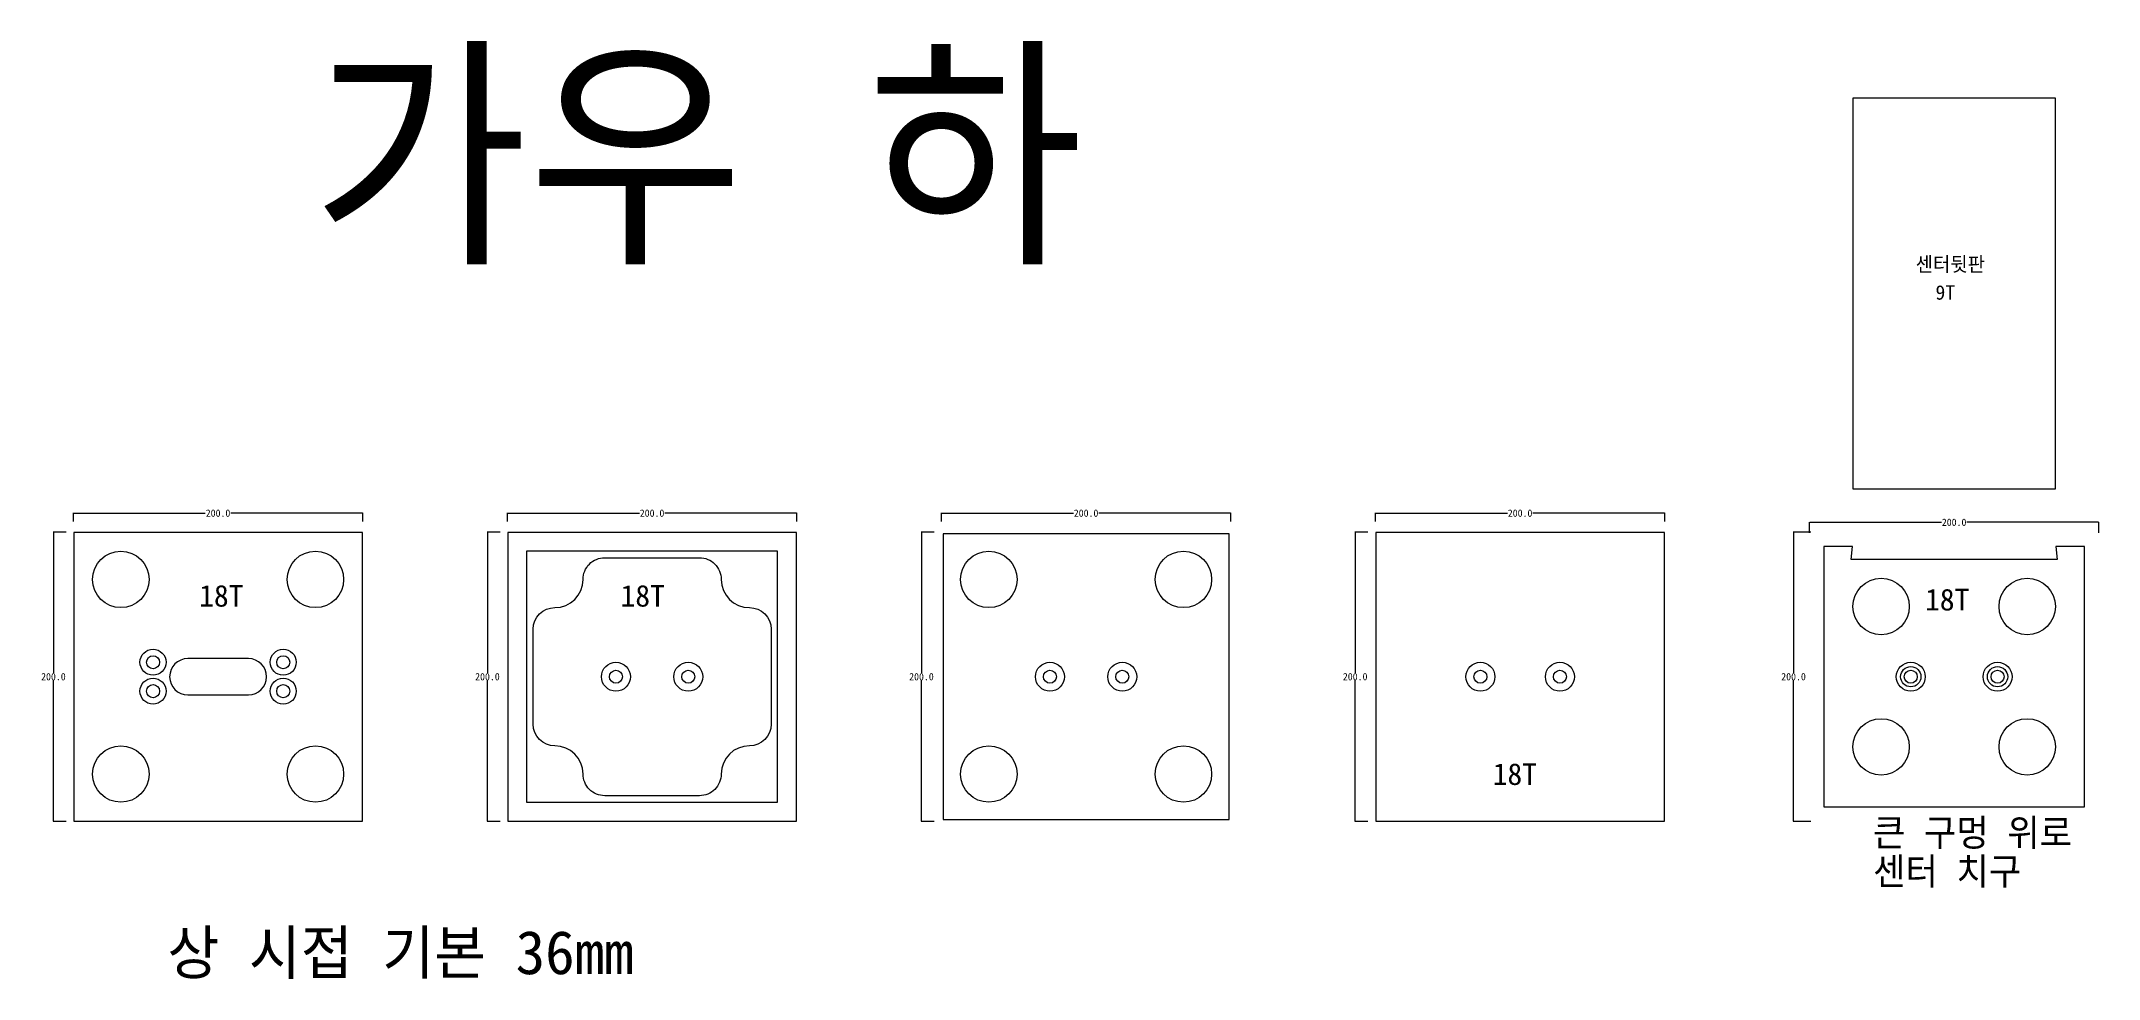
# Model space of a CAD drawing. Header units: millimetres. Extents: x 228 to 2222, y 249 to 897.
# Drawn here: x 800 to 2222, y 249 to 897 of the extents above; entities that cross this region are included whole.
import ezdxf

# ---------------------------------------------------------------- set-up
doc = ezdxf.new("R2010")
doc.units = ezdxf.units.MM
for name, color, linetype in [('TEXT', 7, 'Continuous'), ('볼트 구멍', 7, 'Continuous'), ('치구', 7, 'Continuous'), ('치수', 7, 'Continuous')]:
    doc.layers.add(name, color=color, linetype=linetype)
doc.dimstyles.get("Standard").update_dxf_attribs({"dimtxt": 7, "dimasz": 0.18, "dimexe": 0.18, "dimexo": 0.0625, "dimgap": 0.09, "dimtad": 0, "dimtih": 1, "dimtoh": 1, "dimdec": 1, "dimzin": 0, "dimdsep": 46, "dimtxsty": 'Standard', "dimcen": 0.09, "dimadec": 0, "dimazin": 0, "dimtfac": 1, "dimtdec": 1, "dimtofl": 0, "dimtmove": 0, "dimatfit": 3, "dimfxl": 0, "dimtolj": 1, "dimtzin": 0, "dimarcsym": 0})

msp = doc.modelspace()

# ---------------------------------------------------------------- texts
at = {"layer": 'TEXT', "linetype": 'Continuous'}
msp.add_text('가우 하', height=125, dxfattribs=at).set_placement((986.5, 756.4))
at = {"layer": 'TEXT', "color": 1}
for s, height, p in [('센터뒷판', 10, (2095.33, 738.3)), ('9T', 10, (2109.01, 718.75)), ('18T', 15, (908.84, 506.63)), ('18T', 15, (1200.12, 506.63)), ('18T', 15, (2101.8, 503.98)), ('18T', 15, (1802.95, 383.41))]:
    msp.add_text(s, height=height, dxfattribs=at).set_placement(p)
at = {"layer": 'TEXT', "color": 1, "linetype": 'Continuous'}
for s, p in [('큰 구멍 위로 ', (2065.84, 341.14)), ('센터 치구', (2065.84, 314.36))]:
    msp.add_text(s, height=18.75, dxfattribs=at).set_placement(p)
at = {"layer": 'TEXT', "color": 3}
msp.add_text('상 시접 기본 36mm', height=30, dxfattribs=at).set_placement((886.94, 252.65))

# ---------------------------------------------------------------- blocks, each defined once
blk = doc.blocks.new('*D22')
at = {"layer": 'Defpoints', "color": 0}
for p in [(1021.9, 571.2), (821.9, 565.3), (1021.9, 565.3)]:
    blk.add_point(p, dxfattribs=at)
at = {"layer": '치수', "color": 0, "lineweight": -2}
for p, q in [((821.9, 565.4), (821.9, 571.4)), ((822.1, 571.2), (913.1, 571.2)), ((1021.8, 571.2), (930.8, 571.2)), ((1021.9, 565.4), (1021.9, 571.4))]:
    blk.add_line(p, q, dxfattribs=at)
at = {"layer": '치수', "color": 0}
for points in [[(822.1, 571.2), (822.1, 571.2), (821.9, 571.2)], [(1021.8, 571.2), (1021.8, 571.2), (1021.9, 571.2)]]:
    blk.add_solid(points, dxfattribs=at)
at = {"layer": '치수', "color": 0, "insert": (921.9, 571.2), "char_height": 5, "attachment_point": 5}
blk.add_mtext('\\A1;200.0', dxfattribs=at)
blk = doc.blocks.new('*D26')
at = {"layer": 'Defpoints', "color": 0}
for p in [(817, 558.2), (808.1, 358.2), (817, 358.2)]:
    blk.add_point(p, dxfattribs=at)
at = {"layer": '치수', "color": 0, "lineweight": -2}
for p, q in [((817, 558.2), (808, 558.2)), ((808.1, 558), (808.1, 460.8)), ((808.1, 358.4), (808.1, 455.6)), ((817, 358.2), (808, 358.2))]:
    blk.add_line(p, q, dxfattribs=at)
at = {"layer": '치수', "color": 0}
for points in [[(808.1, 558), (808.2, 558), (808.1, 558.2)], [(808.1, 358.4), (808.2, 358.4), (808.1, 358.2)]]:
    blk.add_solid(points, dxfattribs=at)
at = {"layer": '치수', "color": 0, "insert": (808.1, 458.2), "char_height": 5, "attachment_point": 5}
blk.add_mtext('\\A1;200.0', dxfattribs=at)
blk = doc.blocks.new('*D34')
at = {"layer": 'Defpoints', "color": 0}
for p in [(1921.9, 571.2), (1721.9, 565.3), (1921.9, 565.3)]:
    blk.add_point(p, dxfattribs=at)
at = {"layer": '치수', "color": 0, "lineweight": -2}
for p, q in [((1721.9, 565.4), (1721.9, 571.4)), ((1722.1, 571.2), (1813.1, 571.2)), ((1921.8, 571.2), (1830.8, 571.2)), ((1921.9, 565.4), (1921.9, 571.4))]:
    blk.add_line(p, q, dxfattribs=at)
at = {"layer": '치수', "color": 0}
for points in [[(1722.1, 571.2), (1722.1, 571.2), (1721.9, 571.2)], [(1921.8, 571.2), (1921.8, 571.2), (1921.9, 571.2)]]:
    blk.add_solid(points, dxfattribs=at)
at = {"layer": '치수', "color": 0, "insert": (1821.9, 571.2), "char_height": 5, "attachment_point": 5}
blk.add_mtext('\\A1;200.0', dxfattribs=at)
blk = doc.blocks.new('*D35')
at = {"layer": 'Defpoints', "color": 0}
for p in [(1417, 558.2), (1408.1, 358.2), (1417, 358.2)]:
    blk.add_point(p, dxfattribs=at)
at = {"layer": '치수', "color": 0, "lineweight": -2}
for p, q in [((1417, 558.2), (1408, 558.2)), ((1408.1, 558), (1408.1, 460.8)), ((1408.1, 358.4), (1408.1, 455.6)), ((1417, 358.2), (1408, 358.2))]:
    blk.add_line(p, q, dxfattribs=at)
at = {"layer": '치수', "color": 0}
for points in [[(1408.1, 558), (1408.2, 558), (1408.1, 558.2)], [(1408.1, 358.4), (1408.2, 358.4), (1408.1, 358.2)]]:
    blk.add_solid(points, dxfattribs=at)
at = {"layer": '치수', "color": 0, "insert": (1408.1, 458.2), "char_height": 5, "attachment_point": 5}
blk.add_mtext('\\A1;200.0', dxfattribs=at)
blk = doc.blocks.new('*D36')
at = {"layer": 'Defpoints', "color": 0}
for p in [(1117, 558.2), (1108.1, 358.2), (1117, 358.2)]:
    blk.add_point(p, dxfattribs=at)
at = {"layer": '치수', "color": 0, "lineweight": -2}
for p, q in [((1117, 558.2), (1108, 558.2)), ((1108.1, 558), (1108.1, 460.8)), ((1108.1, 358.4), (1108.1, 455.6)), ((1117, 358.2), (1108, 358.2))]:
    blk.add_line(p, q, dxfattribs=at)
at = {"layer": '치수', "color": 0}
for points in [[(1108.1, 558), (1108.2, 558), (1108.1, 558.2)], [(1108.1, 358.4), (1108.2, 358.4), (1108.1, 358.2)]]:
    blk.add_solid(points, dxfattribs=at)
at = {"layer": '치수', "color": 0, "insert": (1108.1, 458.2), "char_height": 5, "attachment_point": 5}
blk.add_mtext('\\A1;200.0', dxfattribs=at)
blk = doc.blocks.new('*D37')
at = {"layer": 'Defpoints', "color": 0}
for p in [(1716.8, 558.2), (1707.9, 358.2), (1716.8, 358.2)]:
    blk.add_point(p, dxfattribs=at)
at = {"layer": '치수', "color": 0, "lineweight": -2}
for p, q in [((1716.7, 558.2), (1707.7, 558.2)), ((1707.9, 558), (1707.9, 460.8)), ((1707.9, 358.4), (1707.9, 455.6)), ((1716.7, 358.2), (1707.7, 358.2))]:
    blk.add_line(p, q, dxfattribs=at)
at = {"layer": '치수', "color": 0}
for points in [[(1707.9, 558), (1707.9, 558), (1707.9, 558.2)], [(1707.9, 358.4), (1707.9, 358.4), (1707.9, 358.2)]]:
    blk.add_solid(points, dxfattribs=at)
at = {"layer": '치수', "color": 0, "insert": (1707.9, 458.2), "char_height": 5, "attachment_point": 5}
blk.add_mtext('\\A1;200.0', dxfattribs=at)
blk = doc.blocks.new('*D38')
at = {"layer": 'Defpoints', "color": 0}
for p in [(1321.9, 571.2), (1121.9, 565.3), (1321.9, 565.3)]:
    blk.add_point(p, dxfattribs=at)
at = {"layer": '치수', "color": 0, "lineweight": -2}
for p, q in [((1121.9, 565.4), (1121.9, 571.4)), ((1122.1, 571.2), (1213.1, 571.2)), ((1321.8, 571.2), (1230.8, 571.2)), ((1321.9, 565.4), (1321.9, 571.4))]:
    blk.add_line(p, q, dxfattribs=at)
at = {"layer": '치수', "color": 0}
for points in [[(1122.1, 571.2), (1122.1, 571.2), (1121.9, 571.2)], [(1321.8, 571.2), (1321.8, 571.2), (1321.9, 571.2)]]:
    blk.add_solid(points, dxfattribs=at)
at = {"layer": '치수', "color": 0, "insert": (1221.9, 571.2), "char_height": 5, "attachment_point": 5}
blk.add_mtext('\\A1;200.0', dxfattribs=at)
blk = doc.blocks.new('*D39')
at = {"layer": 'Defpoints', "color": 0}
for p in [(1621.9, 571.2), (1421.9, 565.3), (1621.9, 565.3)]:
    blk.add_point(p, dxfattribs=at)
at = {"layer": '치수', "color": 0, "lineweight": -2}
for p, q in [((1421.9, 565.4), (1421.9, 571.4)), ((1422.1, 571.2), (1513.1, 571.2)), ((1621.8, 571.2), (1530.8, 571.2)), ((1621.9, 565.4), (1621.9, 571.4))]:
    blk.add_line(p, q, dxfattribs=at)
at = {"layer": '치수', "color": 0}
for points in [[(1422.1, 571.2), (1422.1, 571.2), (1421.9, 571.2)], [(1621.8, 571.2), (1621.8, 571.2), (1621.9, 571.2)]]:
    blk.add_solid(points, dxfattribs=at)
at = {"layer": '치수', "color": 0, "insert": (1521.9, 571.2), "char_height": 5, "attachment_point": 5}
blk.add_mtext('\\A1;200.0', dxfattribs=at)
blk = doc.blocks.new('*D40')
at = {"layer": 'Defpoints', "color": 0}
for p in [(2023, 558.2), (2010.9, 358.2), (2023, 358.2)]:
    blk.add_point(p, dxfattribs=at)
at = {"layer": '치수', "color": 0, "lineweight": -2}
for p, q in [((2022.9, 558.2), (2010.7, 558.2)), ((2010.9, 558), (2010.9, 460.8)), ((2010.9, 358.4), (2010.9, 455.6)), ((2022.9, 358.2), (2010.7, 358.2))]:
    blk.add_line(p, q, dxfattribs=at)
at = {"layer": '치수', "color": 0}
for points in [[(2010.9, 558), (2010.9, 558), (2010.9, 558.2)], [(2010.9, 358.4), (2010.9, 358.4), (2010.9, 358.2)]]:
    blk.add_solid(points, dxfattribs=at)
at = {"layer": '치수', "color": 0, "insert": (2010.9, 458.2), "char_height": 5, "attachment_point": 5}
blk.add_mtext('\\A1;200.0', dxfattribs=at)
blk = doc.blocks.new('*D41')
at = {"layer": 'Defpoints', "color": 0}
for p in [(2021.9, 557.5), (2221.9, 564.9), (2221.9, 557.5)]:
    blk.add_point(p, dxfattribs=at)
at = {"layer": '치수', "color": 0, "lineweight": -2}
for p, q in [((2021.9, 557.6), (2021.9, 565.1)), ((2022.1, 564.9), (2113.1, 564.9)), ((2221.8, 564.9), (2130.8, 564.9)), ((2221.9, 557.6), (2221.9, 565.1))]:
    blk.add_line(p, q, dxfattribs=at)
at = {"layer": '치수', "color": 0}
for points in [[(2022.1, 565), (2022.1, 564.9), (2021.9, 564.9)], [(2221.8, 565), (2221.8, 564.9), (2221.9, 564.9)]]:
    blk.add_solid(points, dxfattribs=at)
at = {"layer": '치수', "color": 0, "insert": (2121.9, 564.9), "char_height": 5, "attachment_point": 5}
blk.add_mtext('\\A1;200.0', dxfattribs=at)

# ---------------------------------------------------------------- dimensions: what is measured, and where the dimension line sits
at = {"layer": '치수', "color": 4}
for base, p1, p2, picture, middle in [((1021.94, 571.2), (821.94, 565.32), (1021.94, 565.32), '*D22', (921.94, 571.2)), ((1321.94, 571.2), (1121.94, 565.32), (1321.94, 565.32), '*D38', (1221.94, 571.2)), ((1621.94, 571.2), (1421.94, 565.32), (1621.94, 565.32), '*D39', (1521.94, 571.2)), ((1921.94, 571.2), (1721.94, 565.32), (1921.94, 565.32), '*D34', (1821.94, 571.2)), ((2221.94, 564.93), (2021.94, 557.54), (2221.94, 557.54), '*D41', (2121.94, 564.93))]:
    dim = msp.add_linear_dim(base=base, p1=p1, p2=p2, dimstyle='Standard', override={"dimtxt": 5}, dxfattribs=at)
    dim.commit()
    dim.dimension.update_dxf_attribs({"geometry": picture, "text_midpoint": middle})
for base, p1, p2, picture, middle in [((808.14, 358.21), (817.05, 558.21), (817.05, 358.21), '*D26', (808.14, 458.21)), ((1108.14, 358.21), (1117.05, 558.21), (1117.05, 358.21), '*D36', (1108.14, 458.21)), ((1408.14, 358.21), (1417.05, 558.21), (1417.05, 358.21), '*D35', (1408.14, 458.21)), ((1707.89, 358.21), (1716.8, 558.21), (1716.8, 358.21), '*D37', (1707.89, 458.21)), ((2010.91, 358.21), (2022.98, 558.21), (2022.98, 358.21), '*D40', (2010.91, 458.21))]:
    dim = msp.add_linear_dim(base=base, p1=p1, p2=p2, angle=90, dimstyle='Standard', override={"dimtxt": 5}, dxfattribs=at)
    dim.commit()
    dim.dimension.update_dxf_attribs({"geometry": picture, "text_midpoint": middle})

# ---------------------------------------------------------------- linework, layer by layer
at = {"layer": '볼트 구멍', "color": 3}
msp.add_lwpolyline([(942.94, 470.71), (900.94, 470.71, 1), (900.94, 445.71), (942.94, 445.71, 1)], format="xyb", close=True, dxfattribs=at)
at = {"layer": '볼트 구멍', "color": 6}
for centre, radius in [((876.94, 468.21), 9), ((966.94, 468.21), 9), ((876.94, 448.21), 9), ((966.94, 448.21), 9), ((1196.94, 458.21), 10), ((1246.94, 458.21), 10), ((1496.94, 458.21), 10), ((1546.94, 458.21), 10), ((1794.44, 458.21), 10), ((1849.44, 458.21), 10), ((2091.94, 458.21), 7), ((2151.94, 458.21), 7)]:
    msp.add_circle(centre, radius, dxfattribs=at)
at = {"layer": '볼트 구멍', "color": 3}
for centre in [(876.94, 468.21), (966.94, 468.21), (1196.94, 458.21), (1246.94, 458.21), (1496.94, 458.21), (1546.94, 458.21), (1794.44, 458.21), (1849.44, 458.21), (2091.94, 458.21), (2151.94, 458.21), (876.94, 448.21), (966.94, 448.21)]:
    msp.add_circle(centre, 4.5, dxfattribs=at)
at = {"layer": '볼트 구멍', "color": 1}
for centre in [(2091.94, 458.21), (2151.94, 458.21)]:
    msp.add_circle(centre, 10, dxfattribs=at)
at = {"layer": '치구', "color": 1}
msp.add_lwpolyline([(2051.94, 588.02), (2191.94, 588.02), (2191.94, 858.02), (2051.94, 858.02)], close=True, dxfattribs=at)
at = {"layer": '치구'}
for points in [[(822.19, 557.96), (822.19, 358.46), (1021.69, 358.46), (1021.69, 557.96)], [(1122.19, 557.96), (1122.19, 358.46), (1321.69, 358.46), (1321.69, 557.96)], [(1423.19, 556.96), (1423.19, 359.46), (1620.69, 359.46), (1620.69, 556.96)], [(1722.19, 557.96), (1722.19, 358.46), (1921.69, 358.46), (1921.69, 557.96)], [(1135.19, 544.96), (1135.19, 371.46), (1308.69, 371.46), (1308.69, 544.96)], [(2051.69, 548.21), (2031.94, 548.21), (2031.94, 368.21), (2211.94, 368.21), (2211.94, 548.21), (2192.19, 548.21), (2193.19, 539.21), (2050.69, 539.21)]]:
    msp.add_lwpolyline(points, close=True, dxfattribs=at)
msp.add_lwpolyline([(1189.19, 540.46), (1254.69, 540.46, -0.4142136), (1269.69, 525.46, 0.4142135), (1289.19, 505.96, -0.4142134), (1304.19, 490.96), (1304.19, 425.46, -0.4142134), (1289.19, 410.46, 0.4142135), (1269.69, 390.96, -0.4142136), (1254.69, 375.96), (1189.19, 375.96, -0.4142136), (1174.19, 390.96, 0.4142135), (1154.69, 410.46, -0.4142134), (1139.69, 425.46), (1139.69, 490.96, -0.4142134), (1154.69, 505.96, 0.4142135), (1174.19, 525.46, -0.4142136)], format="xyb", close=True, dxfattribs=at)
for centre in [(854.69, 525.46), (989.19, 525.46), (1454.69, 525.46), (1589.19, 525.46), (2071.44, 506.71), (2172.44, 506.71), (2071.44, 409.71), (2172.44, 409.71), (854.69, 390.96), (989.19, 390.96), (1454.69, 390.96), (1589.19, 390.96)]:
    msp.add_circle(centre, 19.5, dxfattribs=at)

msp.set_redraw_order([(e.dxf.handle, doc.entitydb.next_handle()) for e in msp.query("TEXT MTEXT ATTDEF DIMENSION ARC_DIMENSION")])  # texts and dimensions are drawn at this point

doc.saveas('drawing.dxf')
